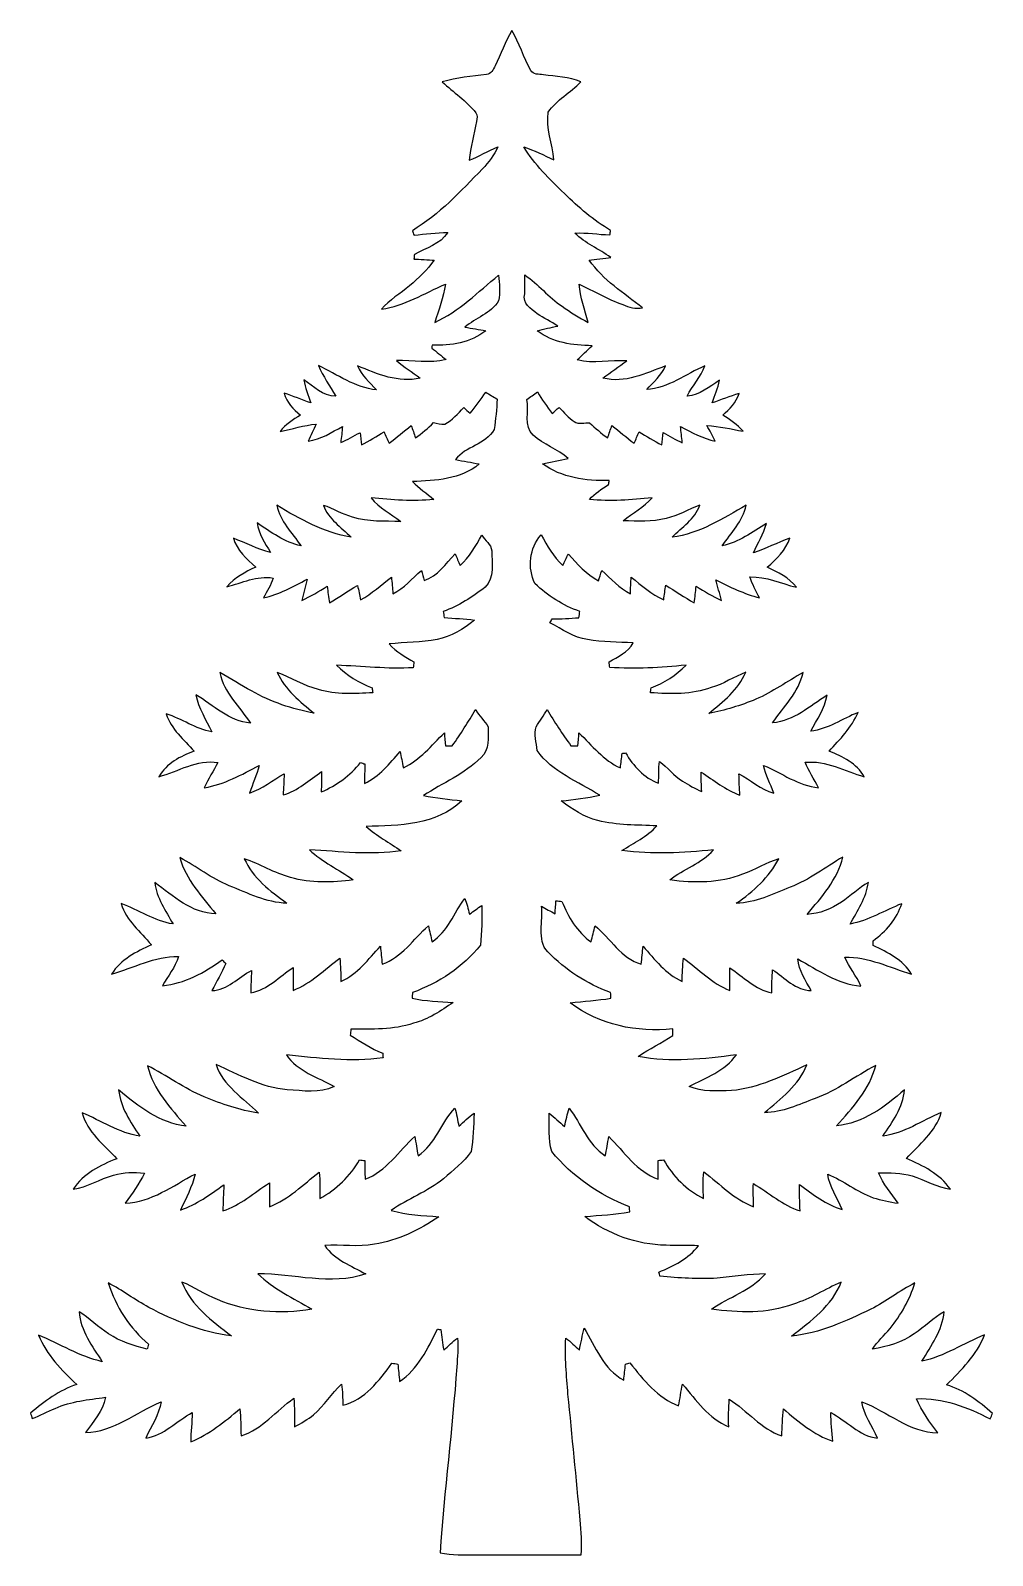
# Model space of a CAD drawing. Header units: centimetres. Extents: x -9.7 to 9.9, y -15.8 to 15.4.
import ezdxf

# ---------------------------------------------------------------- set-up
doc = ezdxf.new("R2010")
doc.units = ezdxf.units.CM
doc.header["$MEASUREMENT"] = 0
doc.layers.add('Layer 1', color=7, linetype='Continuous')

msp = doc.modelspace()

# ---------------------------------------------------------------- linework, layer by layer
at = {"layer": 'Layer 1', "color": 250}
msp.add_open_spline([(-0.23178, 14.69531), (-0.11642, 14.93591), (-0.01834, 15.18461), (0.1083, 15.41992), (0.1083, 15.41992), (0.26882, 15.16274), (0.35172, 14.86817), (0.49812, 14.60429), (0.49812, 14.60429), (0.54539, 14.50975), (0.66499, 14.53162), (0.75636, 14.51292), (0.75636, 14.51292), (1.01318, 14.48012), (1.28094, 14.47059), (1.52294, 14.36758), (1.52294, 14.36758), (1.31092, 14.15239), (1.02764, 14.00175), (0.85549, 13.75092), (0.85549, 13.75092), (0.81033, 13.4239), (0.93839, 13.10146), (0.9712, 12.7762), (0.9712, 12.7762), (0.76729, 12.86898), (0.5648, 12.9667), (0.35384, 13.04219), (0.35384, 13.04219), (0.57044, 12.67672), (0.88512, 12.3825), (1.18569, 12.08652), (1.18569, 12.08652), (1.47285, 11.80183), (1.7847, 11.53901), (2.13148, 11.32911), (2.13148, 11.32911), (2.12796, 11.30759), (2.12055, 11.2649), (2.11702, 11.24373), (2.11702, 11.24373), (1.87819, 11.2455), (1.64112, 11.28924), (1.40229, 11.27866), (1.40229, 11.27866), (1.6069, 11.06029), (1.89794, 10.95798), (2.13219, 10.77771), (2.13219, 10.77771), (2.02283, 10.76501), (1.80375, 10.73891), (1.69439, 10.72586), (1.69439, 10.72586), (1.97556, 10.3124), (2.40277, 10.05134), (2.78518, 9.74584), (2.78518, 9.74584), (2.64548, 9.72855), (2.50437, 9.75395), (2.37772, 9.81639), (2.37772, 9.81639), (2.06516, 9.91976), (1.78717, 10.09791), (1.48766, 10.2302), (1.48766, 10.2302), (1.5173, 9.96315), (1.59314, 9.70527), (1.67322, 9.44986), (1.67322, 9.44986), (1.48625, 9.54511), (1.31057, 9.66047), (1.13877, 9.77971), (1.13877, 9.77971), (0.86325, 9.96774), (0.65087, 10.23267), (0.37641, 10.42211), (0.37641, 10.42211), (0.37677, 10.3251), (0.37782, 10.13178), (0.37818, 10.03512), (0.37818, 10.03512), (0.31926, 9.83544), (0.50377, 9.72961), (0.62936, 9.62766), (0.62936, 9.62766), (0.76588, 9.53664), (0.91652, 9.46891), (1.05163, 9.37542), (1.05163, 9.37542), (0.90981, 9.34544), (0.76835, 9.31792), (0.62865, 9.27947), (0.62865, 9.27947), (0.94862, 9.03323), (1.35996, 8.98031), (1.75154, 8.97361), (1.75154, 8.97361), (1.651, 8.87554), (1.54834, 8.78064), (1.44815, 8.68257), (1.44815, 8.68257), (1.78364, 8.60072), (2.12513, 8.67692), (2.46451, 8.66634), (2.46451, 8.66634), (2.30329, 8.54498), (2.13748, 8.43104), (1.97414, 8.31321), (1.97414, 8.31321), (2.42358, 8.19326), (2.84339, 8.40599), (3.25261, 8.56121), (3.25261, 8.56121), (3.17253, 8.36542), (3.00919, 8.22713), (2.86808, 8.07614), (2.86808, 8.07614), (3.30623, 8.10401), (3.66783, 8.39505), (4.05906, 8.56262), (4.05906, 8.56262), (3.97616, 8.33473), (3.80506, 8.15587), (3.69641, 7.94173), (3.69641, 7.94173), (3.95393, 7.95902), (4.14902, 8.13541), (4.35645, 8.26594), (4.35645, 8.26594), (4.32611, 8.10648), (4.26261, 7.9569), (4.20829, 7.80521), (4.20829, 7.80521), (4.39138, 7.86694), (4.57094, 7.93962), (4.7558, 7.99641), (4.7558, 7.99641), (4.69159, 7.81685), (4.56706, 7.67221), (4.42136, 7.55297), (4.42136, 7.55297), (4.57588, 7.46478), (4.72228, 7.3593), (4.83905, 7.22348), (4.83905, 7.22348), (4.59387, 7.27146), (4.34869, 7.32578), (4.09893, 7.34307), (4.09893, 7.34307), (4.15607, 7.23618), (4.21816, 7.13211), (4.27037, 7.02239), (4.27037, 7.02239), (4.01602, 7.07461), (3.78601, 7.19667), (3.56235, 7.32331), (3.56235, 7.32331), (3.57011, 7.21219), (3.58599, 7.10177), (3.59622, 6.991), (3.59622, 6.991), (3.45934, 7.04568), (3.33551, 7.12611), (3.20675, 7.19667), (3.20675, 7.19667), (3.20005, 7.13422), (3.18629, 7.00934), (3.17959, 6.9469), (3.17959, 6.9469), (3.01837, 7.02663), (2.8635, 7.1187), (2.7118, 7.21501), (2.7118, 7.21501), (2.68041, 7.13564), (2.64654, 7.05697), (2.60914, 6.98006), (2.60914, 6.98006), (2.45569, 7.09718), (2.30893, 7.22207), (2.15724, 7.34095), (2.15724, 7.34095), (2.12725, 7.25805), (2.09832, 7.17444), (2.07081, 7.09013), (2.07081, 7.09013), (1.93675, 7.17938), (1.81963, 7.29086), (1.70215, 7.39951), (1.70215, 7.39951), (1.59844, 7.40339), (1.47849, 7.35789), (1.38748, 7.42068), (1.38748, 7.42068), (1.26894, 7.50041), (1.17757, 7.61259), (1.07597, 7.71102), (1.07597, 7.71102), (1.02976, 7.66974), (0.98425, 7.62811), (0.93804, 7.58719), (0.93804, 7.58719), (0.82797, 7.7283), (0.72672, 7.87576), (0.63288, 8.02781), (0.63288, 8.02781), (0.56092, 7.97701), (0.48895, 7.92621), (0.41593, 7.87717), (0.41593, 7.87717), (0.46849, 7.64187), (0.35066, 7.33002), (0.54681, 7.14446), (0.54681, 7.14446), (0.76059, 6.94902), (1.04563, 6.858), (1.2633, 6.66785), (1.2633, 6.66785), (1.08867, 6.6234), (0.90981, 6.60153), (0.73519, 6.55955), (0.73519, 6.55955), (1.12959, 6.27521), (1.62666, 6.20466), (2.10185, 6.21771), (2.10185, 6.21771), (2.09868, 6.19725), (2.09162, 6.15668), (2.08844, 6.13622), (2.08844, 6.13622), (1.9498, 6.0452), (1.8094, 5.95348), (1.69827, 5.8293), (1.69827, 5.8293), (2.12584, 5.78379), (2.55341, 5.82507), (2.97956, 5.8607), (2.97956, 5.8607), (2.80635, 5.67655), (2.58445, 5.55131), (2.38831, 5.39468), (2.38831, 5.39468), (2.68182, 5.38515), (2.98097, 5.36434), (3.26849, 5.4423), (3.26849, 5.4423), (3.51084, 5.49169), (3.71934, 5.63421), (3.95323, 5.70971), (3.95323, 5.70971), (3.84916, 5.42819), (3.5874, 5.26274), (3.38631, 5.05742), (3.38631, 5.05742), (3.94723, 5.13009), (4.42454, 5.43878), (4.90326, 5.71253), (4.90326, 5.71253), (4.83553, 5.38515), (4.59211, 5.14632), (4.41184, 4.87927), (4.41184, 4.87927), (4.74521, 4.9597), (5.03132, 5.15302), (5.31424, 5.33823), (5.31424, 5.33823), (5.25815, 5.12586), (5.13821, 4.93924), (5.04896, 4.74028), (5.04896, 4.74028), (5.30437, 4.82071), (5.54143, 4.94736), (5.79332, 5.03767), (5.79332, 5.03767), (5.71676, 4.79178), (5.52132, 4.61222), (5.334, 4.44641), (5.334, 4.44641), (5.55166, 4.34269), (5.77991, 4.23298), (5.92808, 4.03472), (5.92808, 4.03472), (5.61234, 4.11057), (5.31354, 4.25697), (4.97946, 4.24639), (4.97946, 4.24639), (5.02497, 4.09434), (5.1054, 3.95711), (5.17596, 3.816), (5.17596, 3.816), (4.86269, 3.90137), (4.56636, 4.03437), (4.28202, 4.18924), (4.28202, 4.18924), (4.31729, 4.04777), (4.36174, 3.90843), (4.39491, 3.76626), (4.39491, 3.76626), (4.21322, 3.84316), (4.04812, 3.95146), (3.88126, 4.05448), (3.88126, 4.05448), (3.86539, 3.94441), (3.85798, 3.82905), (3.8414, 3.71792), (3.8414, 3.71792), (3.63996, 3.82658), (3.45017, 3.95499), (3.2579, 4.07811), (3.2579, 4.07811), (3.24309, 3.97827), (3.22897, 3.87773), (3.21522, 3.77719), (3.21522, 3.77719), (2.96369, 3.88796), (2.76331, 4.07247), (2.55305, 4.24286), (2.55305, 4.24286), (2.54247, 4.12997), (2.53894, 4.01638), (2.53647, 3.90278), (2.53647, 3.90278), (2.30505, 4.01108), (2.13854, 4.21111), (1.95121, 4.37797), (1.95121, 4.37797), (1.92758, 4.30636), (1.90394, 4.23439), (1.88031, 4.16278), (1.88031, 4.16278), (1.64006, 4.30177), (1.44674, 4.50497), (1.26683, 4.71276), (1.26683, 4.71276), (1.22802, 4.6355), (1.19062, 4.55789), (1.15358, 4.48028), (1.15358, 4.48028), (0.95885, 4.65173), (0.84032, 4.88562), (0.70873, 5.10469), (0.70873, 5.10469), (0.47237, 4.84152), (0.42792, 4.42313), (0.58385, 4.11057), (0.58385, 4.11057), (0.8449, 3.85974), (1.15782, 3.65831), (1.50178, 3.54048), (1.50178, 3.54048), (1.49578, 3.49744), (1.48978, 3.45405), (1.48378, 3.41066), (1.48378, 3.41066), (1.3014, 3.3976), (1.11901, 3.38561), (0.93663, 3.3909), (0.93663, 3.3909), (0.9211, 3.36303), (0.90593, 3.33481), (0.89076, 3.30623), (0.89076, 3.30623), (1.14053, 3.17994), (1.37548, 3.00073), (1.66158, 2.96651), (1.66158, 2.96651), (1.9685, 2.90654), (2.28247, 2.91677), (2.59327, 2.89489), (2.59327, 2.89489), (2.48708, 2.70475), (2.28, 2.61303), (2.10044, 2.50754), (2.10044, 2.50754), (2.10432, 2.46909), (2.10855, 2.43064), (2.11314, 2.39183), (2.11314, 2.39183), (2.63419, 2.3622), (3.15489, 2.38654), (3.67312, 2.44193), (3.67312, 2.44193), (3.47451, 2.23061), (3.22368, 2.08104), (2.95628, 1.97414), (2.95628, 1.97414), (2.9531, 1.95016), (2.9464, 1.90183), (2.94322, 1.87784), (2.94322, 1.87784), (3.35774, 1.84644), (3.78919, 1.83444), (4.1843, 1.98508), (4.1843, 1.98508), (4.43653, 2.05176), (4.65173, 2.20521), (4.89479, 2.29447), (4.89479, 2.29447), (4.73639, 1.93816), (4.43406, 1.69369), (4.13879, 1.45591), (4.13879, 1.45591), (4.46828, 1.5173), (4.79037, 1.61431), (5.09976, 1.74378), (5.09976, 1.74378), (5.44019, 1.89195), (5.74181, 2.11102), (6.06637, 2.28812), (6.06637, 2.28812), (5.97429, 1.8856), (5.66526, 1.59209), (5.44336, 1.25977), (5.44336, 1.25977), (5.87516, 1.29928), (6.2043, 1.60338), (6.55496, 1.82421), (6.55496, 1.82421), (6.51016, 1.55328), (6.35141, 1.32574), (6.22194, 1.08973), (6.22194, 1.08973), (6.57437, 1.13383), (6.86752, 1.34514), (7.18996, 1.47391), (7.18996, 1.47391), (7.0552, 1.16664), (6.82131, 0.92428), (6.59694, 0.68192), (6.59694, 0.68192), (6.87458, 0.57362), (7.16562, 0.42933), (7.3152, 0.15804), (7.3152, 0.15804), (6.91762, 0.27975), (6.53415, 0.49989), (6.10447, 0.45473), (6.10447, 0.45473), (6.18561, 0.27552), (6.28791, 0.1083), (6.38069, -0.06526), (6.38069, -0.06526), (5.96688, -0.02328), (5.63139, 0.23424), (5.25886, 0.38911), (5.25886, 0.38911), (5.29907, 0.19121), (5.39715, 0.0127), (5.46417, -0.17639), (5.46417, -0.17639), (5.19712, -0.1016), (4.99357, 0.09278), (4.75439, 0.22119), (4.75439, 0.22119), (4.7565, 0.0762), (4.76603, -0.0702), (4.77273, -0.21555), (4.77273, -0.21555), (4.47957, -0.11007), (4.23862, 0.08925), (3.97933, 0.254), (3.97933, 0.254), (3.98004, 0.12171), (3.98745, -0.01305), (3.99239, -0.1457), (3.99239, -0.1457), (3.85551, -0.08326), (3.72392, -0.00811), (3.59692, 0.06985), (3.59692, 0.06985), (3.42053, 0.18027), (3.29988, 0.35666), (3.12667, 0.47061), (3.12667, 0.47061), (3.11362, 0.32314), (3.11467, 0.17498), (3.11079, 0.02681), (3.11079, 0.02681), (2.81164, 0.13194), (2.5968, 0.38418), (2.43522, 0.64664), (2.43522, 0.64664), (2.41829, 0.64453), (2.38407, 0.63994), (2.36679, 0.63747), (2.36679, 0.63747), (2.35479, 0.5394), (2.3428, 0.44062), (2.33116, 0.34184), (2.33116, 0.34184), (1.98614, 0.49283), (1.74519, 0.79904), (1.48308, 1.05763), (1.48308, 1.05763), (1.47743, 0.99166), (1.46614, 0.85937), (1.4605, 0.7934), (1.4605, 0.7934), (1.41358, 0.7934), (1.36701, 0.7934), (1.32045, 0.79304), (1.32045, 0.79304), (1.14406, 1.03152), (0.98107, 1.27882), (0.83291, 1.53529), (0.83291, 1.53529), (0.77188, 1.40935), (0.67945, 1.30281), (0.60889, 1.18322), (0.60889, 1.18322), (0.56162, 1.02517), (0.61666, 0.85478), (0.62689, 0.69497), (0.62689, 0.69497), (0.94086, 0.254), (1.46509, 0.05891), (1.90853, -0.21802), (1.90853, -0.21802), (1.64994, -0.27975), (1.38501, -0.30409), (1.12219, -0.33655), (1.12219, -0.33655), (1.3462, -0.50835), (1.58997, -0.66816), (1.86796, -0.73589), (1.86796, -0.73589), (2.26201, -0.83855), (2.67159, -0.82338), (3.07516, -0.84631), (3.07516, -0.84631), (2.87655, -1.0668), (2.60562, -1.19027), (2.36185, -1.35008), (2.36185, -1.35008), (2.98415, -1.43228), (3.6135, -1.39876), (4.2358, -1.33632), (4.2358, -1.33632), (3.99027, -1.61537), (3.62056, -1.71803), (3.34222, -1.95192), (3.34222, -1.95192), (3.83716, -2.01507), (4.35998, -2.02741), (4.82847, -1.83197), (4.82847, -1.83197), (5.08353, -1.7459), (5.31283, -1.59844), (5.5693, -1.51765), (5.5693, -1.51765), (5.37245, -1.89936), (5.0486, -2.18899), (4.699, -2.42711), (4.699, -2.42711), (5.08952, -2.42394), (5.44654, -2.23767), (5.80214, -2.09762), (5.80214, -2.09762), (6.19196, -1.95051), (6.5218, -1.69228), (6.87776, -1.48308), (6.87776, -1.48308), (6.76769, -1.94698), (6.44419, -2.30329), (6.14539, -2.65501), (6.14539, -2.65501), (6.40009, -2.64689), (6.63998, -2.54212), (6.8513, -2.40559), (6.8513, -2.40559), (7.04109, -2.2793), (7.20196, -2.11279), (7.40128, -2.00131), (7.40128, -2.00131), (7.35542, -2.31387), (7.17973, -2.58374), (7.02627, -2.85256), (7.02627, -2.85256), (7.40198, -2.78271), (7.73042, -2.57316), (8.08284, -2.43699), (8.08284, -2.43699), (7.9816, -2.74708), (7.76182, -3.01025), (7.49476, -3.19334), (7.49476, -3.19334), (7.49582, -3.21874), (7.49829, -3.26884), (7.49935, -3.29424), (7.49935, -3.29424), (7.79639, -3.43359), (8.10648, -3.58563), (8.28216, -3.87773), (8.28216, -3.87773), (7.83202, -3.73909), (7.39846, -3.52143), (6.9155, -3.52848), (6.9155, -3.52848), (7.00617, -3.73592), (7.15574, -3.9116), (7.24464, -4.1208), (7.24464, -4.1208), (6.7631, -4.08693), (6.36799, -3.78919), (5.95842, -3.56729), (5.95842, -3.56729), (5.97958, -3.80647), (6.11576, -4.00932), (6.23358, -4.21111), (6.23358, -4.21111), (5.91361, -4.21534), (5.6896, -3.94935), (5.44019, -3.78636), (5.44019, -3.78636), (5.42996, -3.9437), (5.42643, -4.10245), (5.42643, -4.26085), (5.42643, -4.26085), (5.08917, -4.18994), (4.84223, -3.93136), (4.566, -3.74721), (4.566, -3.74721), (4.56389, -3.90102), (4.57024, -4.05553), (4.57024, -4.21005), (4.57024, -4.21005), (4.20123, -4.07141), (3.93277, -3.77331), (3.61809, -3.55036), (3.61809, -3.55036), (3.60574, -3.7084), (3.5941, -3.86644), (3.59057, -4.02519), (3.59057, -4.02519), (3.25437, -3.87597), (3.03107, -3.57646), (2.79612, -3.30764), (2.79612, -3.30764), (2.78059, -3.42618), (2.77178, -3.55177), (2.75802, -3.67206), (2.75802, -3.67206), (2.33856, -3.55706), (2.13113, -3.14572), (1.81187, -2.8889), (1.81187, -2.8889), (1.78364, -2.99614), (1.76177, -3.11115), (1.73214, -3.21945), (1.73214, -3.21945), (1.44568, -3.01872), (1.26506, -2.70616), (1.13418, -2.38866), (1.13418, -2.38866), (1.09326, -2.38478), (1.05198, -2.38125), (1.01141, -2.37808), (1.01141, -2.37808), (1.00753, -2.44475), (0.99977, -2.5781), (0.99589, -2.64478), (0.99589, -2.64478), (0.9017, -2.59433), (0.81068, -2.53859), (0.71861, -2.48461), (0.71861, -2.48461), (0.76412, -2.78694), (0.61101, -3.17324), (0.84631, -3.4223), (0.84631, -3.4223), (1.20403, -3.79377), (1.64853, -4.07494), (2.13113, -4.25521), (2.13113, -4.25521), (2.13289, -4.28413), (2.13607, -4.34269), (2.13748, -4.37162), (2.13748, -4.37162), (1.8609, -4.4136), (1.5815, -4.42912), (1.30493, -4.46652), (1.30493, -4.46652), (1.89971, -4.92196), (2.67053, -5.06942), (3.40572, -4.99886), (3.40572, -4.99886), (3.40395, -5.04225), (3.40254, -5.08564), (3.40148, -5.12904), (3.40148, -5.12904), (3.17747, -5.29131), (2.92029, -5.39962), (2.69734, -5.56189), (2.69734, -5.56189), (3.36232, -5.68784), (4.04001, -5.61763), (4.70394, -5.52662), (4.70394, -5.52662), (4.47393, -5.85082), (4.07529, -5.99969), (3.7338, -6.17432), (3.7338, -6.17432), (4.00544, -6.29356), (4.31341, -6.26639), (4.60304, -6.25828), (4.60304, -6.25828), (5.15373, -6.21136), (5.64938, -5.95877), (6.14292, -5.73229), (6.14292, -5.73229), (5.97359, -6.15103), (5.61058, -6.42832), (5.27579, -6.70877), (5.27579, -6.70877), (5.64127, -6.70736), (5.97464, -6.54262), (6.31155, -6.42091), (6.31155, -6.42091), (6.75499, -6.25616), (7.13422, -5.96512), (7.54909, -5.74569), (7.54909, -5.74569), (7.43091, -6.2357), (7.07461, -6.61529), (6.74899, -6.98112), (6.74899, -6.98112), (7.2898, -6.92644), (7.74347, -6.59201), (8.13752, -6.24276), (8.13752, -6.24276), (8.1093, -6.60224), (7.89129, -6.90033), (7.69585, -7.18855), (7.69585, -7.18855), (8.13153, -7.13705), (8.49066, -6.87105), (8.88718, -6.70877), (8.88718, -6.70877), (8.7817, -7.1053), (8.43915, -7.35859), (8.17598, -7.65069), (8.17598, -7.65069), (8.51676, -7.78792), (8.8586, -7.96784), (9.07627, -8.27405), (9.07627, -8.27405), (8.79651, -8.24371), (8.56015, -8.08214), (8.29557, -8.00382), (8.29557, -8.00382), (8.07191, -7.94173), (7.83802, -7.93327), (7.60765, -7.94032), (7.60765, -7.94032), (7.69902, -8.17316), (7.87506, -8.35554), (8.00841, -8.56368), (8.00841, -8.56368), (7.8359, -8.53123), (7.66304, -8.50336), (7.49653, -8.44973), (7.49653, -8.44973), (7.16562, -8.33155), (6.89187, -8.09907), (6.56802, -7.96678), (6.56802, -7.96678), (6.60682, -8.22925), (6.76063, -8.44867), (6.86364, -8.68786), (6.86364, -8.68786), (6.53203, -8.59719), (6.26392, -8.37318), (5.98981, -8.17774), (5.98981, -8.17774), (5.99158, -8.35695), (5.99687, -8.53863), (6.00393, -8.7189), (6.00393, -8.7189), (5.64339, -8.60989), (5.37034, -8.34284), (5.0486, -8.16222), (5.0486, -8.16222), (5.04543, -8.3185), (5.0479, -8.47584), (5.05284, -8.63283), (5.05284, -8.63283), (4.65526, -8.4896), (4.37162, -8.16716), (4.03895, -7.92339), (4.03895, -7.92339), (4.01214, -8.10401), (4.0259, -8.28604), (4.02908, -8.46808), (4.02908, -8.46808), (3.68723, -8.28992), (3.40078, -8.01335), (3.21416, -7.67574), (3.21416, -7.67574), (3.17676, -7.67962), (3.13937, -7.68385), (3.10233, -7.68844), (3.10233, -7.68844), (3.10303, -7.81614), (3.10691, -7.94385), (3.1055, -8.07226), (3.1055, -8.07226), (2.66665, -7.92021), (2.41088, -7.50923), (2.09268, -7.19878), (2.09268, -7.19878), (2.07081, -7.32931), (2.04929, -7.46266), (2.01965, -7.59213), (2.01965, -7.59213), (1.66441, -7.35965), (1.52929, -6.9409), (1.28094, -6.61705), (1.28094, -6.61705), (1.24707, -6.74123), (1.21955, -6.86752), (1.18957, -6.99311), (1.18957, -6.99311), (1.08126, -6.90598), (0.98743, -6.80332), (0.87665, -6.72006), (0.87665, -6.72006), (0.88089, -6.97971), (0.84878, -7.25593), (0.92781, -7.50641), (0.92781, -7.50641), (1.34197, -8.01582), (1.90535, -8.39717), (2.51495, -8.63671), (2.51495, -8.63671), (2.51742, -8.66246), (2.52166, -8.71432), (2.52412, -8.74042), (2.52412, -8.74042), (2.22038, -8.79546), (1.91029, -8.80428), (1.60408, -8.83532), (1.60408, -8.83532), (2.07821, -9.19727), (2.66629, -9.41246), (3.2639, -9.42269), (3.2639, -9.42269), (3.48403, -9.43328), (3.70628, -9.41529), (3.92677, -9.43257), (3.92677, -9.43257), (3.72039, -9.69151), (3.42053, -9.85167), (3.1175, -9.97091), (3.1175, -9.97091), (3.12314, -9.99243), (3.13443, -10.03582), (3.14007, -10.05734), (3.14007, -10.05734), (3.52884, -10.0905), (3.91971, -10.11767), (4.31024, -10.09474), (4.31024, -10.09474), (4.63832, -10.06369), (4.96535, -10.0143), (5.29519, -10.00548), (5.29519, -10.00548), (4.99816, -10.35262), (4.55119, -10.47468), (4.18994, -10.73044), (4.18994, -10.73044), (4.74662, -10.80206), (5.33224, -10.82922), (5.86634, -10.62426), (5.86634, -10.62426), (6.21418, -10.5216), (6.51545, -10.31593), (6.84601, -10.17411), (6.84601, -10.17411), (6.65621, -10.65989), (6.22794, -10.9728), (5.8293, -11.27795), (5.8293, -11.27795), (6.40715, -11.2268), (6.93561, -10.97174), (7.45349, -10.72903), (7.45349, -10.72903), (7.76358, -10.56993), (8.03981, -10.35262), (8.34954, -10.19281), (8.34954, -10.19281), (8.24689, -10.53359), (8.06626, -10.84792), (7.8426, -11.12344), (7.8426, -11.12344), (7.72866, -11.26843), (7.58261, -11.38661), (7.48559, -11.54501), (7.48559, -11.54501), (7.78722, -11.50161), (8.08708, -11.40672), (8.33896, -11.23033), (8.33896, -11.23033), (8.55274, -11.09486), (8.72631, -10.90401), (8.94997, -10.78301), (8.94997, -10.78301), (8.91046, -11.16048), (8.68468, -11.47727), (8.49418, -11.79301), (8.49418, -11.79301), (8.95279, -11.69494), (9.34473, -11.42647), (9.77477, -11.25502), (9.77477, -11.25502), (9.61531, -11.66389), (9.30169, -11.97645), (8.99477, -12.27737), (8.99477, -12.27737), (9.35743, -12.37827), (9.65729, -12.6171), (9.93704, -12.86051), (9.93704, -12.86051), (9.92187, -12.89756), (9.90671, -12.9346), (9.89154, -12.97234), (9.89154, -12.97234), (9.42693, -12.73351), (8.91646, -12.53596), (8.38517, -12.55959), (8.38517, -12.55959), (8.48854, -12.81677), (8.65717, -13.03831), (8.81909, -13.26092), (8.81909, -13.26092), (8.23207, -13.24363), (7.78969, -12.82559), (7.26899, -12.62274), (7.26899, -12.62274), (7.30779, -12.89614), (7.47818, -13.1191), (7.58472, -13.36746), (7.58472, -13.36746), (7.20619, -13.32054), (6.95572, -13.00939), (6.63293, -12.84429), (6.63293, -12.84429), (6.63328, -13.04008), (6.65939, -13.23481), (6.67138, -13.43025), (6.67138, -13.43025), (6.28438, -13.30078), (5.97253, -13.02561), (5.66385, -12.7695), (5.66385, -12.7695), (5.64656, -12.95224), (5.63492, -13.13568), (5.63139, -13.31948), (5.63139, -13.31948), (5.20065, -13.18084), (4.92689, -12.80266), (4.55577, -12.56841), (4.55577, -12.56841), (4.54272, -12.75574), (4.53919, -12.94483), (4.54554, -13.13286), (4.54554, -13.13286), (4.12856, -12.96882), (3.88373, -12.58782), (3.6008, -12.26538), (3.6008, -12.26538), (3.57082, -12.41107), (3.54612, -12.55677), (3.52143, -12.70494), (3.52143, -12.70494), (3.09351, -12.54513), (2.79717, -12.17507), (2.52659, -11.82546), (2.52659, -11.82546), (2.50402, -11.83252), (2.45851, -11.84663), (2.43558, -11.85404), (2.43558, -11.85404), (2.42217, -11.96128), (2.41265, -12.07417), (2.39959, -12.18353), (2.39959, -12.18353), (1.98296, -11.95811), (1.82069, -11.49421), (1.58679, -11.11462), (1.58679, -11.11462), (1.55504, -11.2649), (1.52647, -11.41659), (1.49154, -11.56688), (1.49154, -11.56688), (1.40088, -11.48362), (1.31269, -11.39719), (1.21673, -11.32029), (1.21673, -11.32029), (1.18498, -11.70305), (1.23472, -12.08722), (1.25871, -12.46928), (1.25871, -12.46928), (1.34832, -13.32547), (1.42346, -14.18308), (1.5113, -15.03962), (1.5113, -15.03962), (1.52753, -15.27598), (1.54446, -15.51517), (1.53106, -15.75294), (1.53106, -15.75294), (0.81492, -15.75047), (0.09878, -15.75082), (-0.61736, -15.75541), (-0.61736, -15.75541), (-0.86289, -15.74835), (-1.11301, -15.76634), (-1.35361, -15.70884), (-1.35361, -15.70884), (-1.26753, -14.43849), (-1.10561, -13.17449), (-1.01247, -11.90484), (-1.01247, -11.90484), (-1.00259, -11.70905), (-0.98002, -11.51431), (-1.00083, -11.31923), (-1.00083, -11.31923), (-1.09926, -11.39578), (-1.18886, -11.48292), (-1.28094, -11.56688), (-1.28094, -11.56688), (-1.30281, -11.42647), (-1.32045, -11.28642), (-1.34056, -11.14637), (-1.34056, -11.14637), (-1.35819, -11.1439), (-1.39347, -11.13861), (-1.41111, -11.13614), (-1.41111, -11.13614), (-1.60302, -11.53442), (-1.80904, -11.94999), (-2.18228, -12.21034), (-2.18228, -12.21034), (-2.19639, -12.08687), (-2.20521, -11.97187), (-2.21897, -11.85086), (-2.21897, -11.85086), (-2.25919, -11.84451), (-2.29941, -11.83887), (-2.33927, -11.83358), (-2.33927, -11.83358), (-2.59715, -12.186), (-2.89419, -12.58394), (-3.34081, -12.69471), (-3.34081, -12.69471), (-3.34821, -12.55007), (-3.34927, -12.40578), (-3.36762, -12.26256), (-3.36762, -12.26256), (-3.57505, -12.45482), (-3.72674, -12.70035), (-3.94018, -12.88697), (-3.94018, -12.88697), (-4.06329, -12.98116), (-4.19559, -13.06477), (-4.33458, -13.13392), (-4.33458, -13.13392), (-4.33599, -12.93954), (-4.32682, -12.74551), (-4.34658, -12.55183), (-4.34658, -12.55183), (-4.70606, -12.8083), (-4.98828, -13.18084), (-5.42325, -13.32018), (-5.42325, -13.32018), (-5.43066, -13.13603), (-5.4289, -12.95259), (-5.44759, -12.7695), (-5.44759, -12.7695), (-5.75945, -13.02597), (-6.07236, -13.2909), (-6.45301, -13.44083), (-6.45301, -13.44083), (-6.45054, -13.24151), (-6.42655, -13.0429), (-6.42126, -12.84393), (-6.42126, -12.84393), (-6.74158, -13.01327), (-6.9977, -13.31172), (-7.37306, -13.3664), (-7.37306, -13.3664), (-7.26405, -13.11981), (-7.09824, -12.89403), (-7.05803, -12.62133), (-7.05803, -12.62133), (-7.5692, -12.83652), (-8.02252, -13.2401), (-8.60319, -13.2521), (-8.60319, -13.2521), (-8.44409, -13.02879), (-8.24159, -12.81254), (-8.19644, -12.53172), (-8.19644, -12.53172), (-8.54251, -12.57794), (-8.90058, -12.61216), (-9.22267, -12.75786), (-9.22267, -12.75786), (-9.38036, -12.82347), (-9.53347, -12.90038), (-9.69081, -12.96776), (-9.69081, -12.96776), (-9.69998, -12.93954), (-9.71868, -12.8838), (-9.72785, -12.85557), (-9.72785, -12.85557), (-9.44421, -12.61428), (-9.13977, -12.38709), (-8.78276, -12.26891), (-8.78276, -12.26891), (-9.09638, -11.97822), (-9.40153, -11.66248), (-9.56169, -11.25784), (-9.56169, -11.25784), (-9.12918, -11.44341), (-8.72278, -11.69529), (-8.26029, -11.80394), (-8.26029, -11.80394), (-8.46596, -11.48786), (-8.70585, -11.17106), (-8.73654, -10.78054), (-8.73654, -10.78054), (-8.52099, -10.91283), (-8.34496, -11.09945), (-8.13047, -11.23421), (-8.13047, -11.23421), (-7.89446, -11.39507), (-7.61577, -11.47339), (-7.34342, -11.54994), (-7.34342, -11.54994), (-7.33601, -11.52419), (-7.3212, -11.47304), (-7.31379, -11.44729), (-7.31379, -11.44729), (-7.70184, -11.12132), (-7.98548, -10.6747), (-8.13753, -10.19281), (-8.13753, -10.19281), (-7.85072, -10.34097), (-7.59284, -10.53853), (-7.30885, -10.69305), (-7.30885, -10.69305), (-6.77792, -10.9661), (-6.21877, -11.20563), (-5.62046, -11.27619), (-5.62046, -11.27619), (-6.01416, -10.97104), (-6.45089, -10.65883), (-6.63293, -10.17341), (-6.63293, -10.17341), (-6.3814, -10.27148), (-6.15985, -10.4327), (-5.90691, -10.52901), (-5.90691, -10.52901), (-5.30507, -10.79253), (-4.62104, -10.83592), (-3.97792, -10.73115), (-3.97792, -10.73115), (-4.34975, -10.4962), (-4.76568, -10.32298), (-5.07965, -10.00513), (-5.07965, -10.00513), (-4.34869, -10.00548), (-3.59057, -10.25102), (-2.8762, -10.00866), (-2.8762, -10.00866), (-3.16936, -9.83862), (-3.51331, -9.72044), (-3.71404, -9.4294), (-3.71404, -9.4294), (-3.37608, -9.40117), (-3.03424, -9.46609), (-2.69875, -9.40012), (-2.69875, -9.40012), (-2.21933, -9.33027), (-1.77765, -9.10872), (-1.38077, -8.83814), (-1.38077, -8.83814), (-1.70709, -8.80957), (-2.038, -8.80604), (-2.35409, -8.70973), (-2.35409, -8.70973), (-2.01648, -8.46702), (-1.60796, -8.33261), (-1.28834, -8.06027), (-1.28834, -8.06027), (-1.09079, -7.88599), (-0.8696, -7.72513), (-0.71896, -7.50676), (-0.71896, -7.50676), (-0.67522, -7.24817), (-0.66816, -6.98429), (-0.66111, -6.72253), (-0.66111, -6.72253), (-0.77576, -6.79768), (-0.8703, -6.89786), (-0.9712, -6.98959), (-0.9712, -6.98959), (-0.99589, -6.86223), (-1.01812, -6.73982), (-1.05093, -6.61564), (-1.05093, -6.61564), (-1.33914, -6.91162), (-1.44568, -7.35789), (-1.80516, -7.59072), (-1.80516, -7.59072), (-1.82915, -7.45949), (-1.84926, -7.32825), (-1.87113, -7.19737), (-1.87113, -7.19737), (-2.20274, -7.49371), (-2.45004, -7.91492), (-2.88819, -8.06838), (-2.88819, -8.06838), (-2.89278, -7.94032), (-2.89419, -7.81579), (-2.89419, -7.68879), (-2.89419, -7.68879), (-2.92982, -7.68421), (-2.96545, -7.68033), (-3.00108, -7.6768), (-3.00108, -7.6768), (-3.19476, -8.01017), (-3.47627, -8.2804), (-3.81318, -8.46808), (-3.81318, -8.46808), (-3.81388, -8.2871), (-3.80471, -8.10577), (-3.82834, -7.92586), (-3.82834, -7.92586), (-4.15255, -8.17986), (-4.44747, -8.48501), (-4.84046, -8.63388), (-4.84046, -8.63388), (-4.83976, -8.47125), (-4.83799, -8.30897), (-4.84329, -8.1467), (-4.84329, -8.1467), (-5.15938, -8.34178), (-5.43666, -8.60778), (-5.79755, -8.72067), (-5.79755, -8.72067), (-5.7912, -8.54251), (-5.78168, -8.3633), (-5.77568, -8.18621), (-5.77568, -8.18621), (-6.05508, -8.38235), (-6.33377, -8.5912), (-6.6615, -8.70091), (-6.6615, -8.70091), (-6.54826, -8.46138), (-6.42444, -8.22607), (-6.3627, -7.96643), (-6.3627, -7.96643), (-6.81743, -8.20385), (-7.25629, -8.54075), (-7.79074, -8.56227), (-7.79074, -8.56227), (-7.64858, -8.36436), (-7.50358, -8.16751), (-7.40022, -7.94561), (-7.40022, -7.94561), (-7.61012, -7.92833), (-7.82567, -7.92727), (-8.02958, -7.98513), (-8.02958, -7.98513), (-8.3118, -8.06626), (-8.56333, -8.2356), (-8.85825, -8.27581), (-8.85825, -8.27581), (-8.64694, -7.96361), (-8.30545, -7.78228), (-7.96219, -7.6514), (-7.96219, -7.6514), (-8.22889, -7.36212), (-8.57038, -7.11094), (-8.67516, -6.71124), (-8.67516, -6.71124), (-8.28287, -6.87634), (-7.92092, -7.12823), (-7.49159, -7.19102), (-7.49159, -7.19102), (-7.69056, -6.90421), (-7.8867, -6.60188), (-7.92586, -6.24522), (-7.92586, -6.24522), (-7.52651, -6.58742), (-7.08201, -6.92503), (-6.54262, -6.98888), (-6.54262, -6.98888), (-6.86999, -6.6234), (-7.21325, -6.24029), (-7.33778, -5.75169), (-7.33778, -5.75169), (-6.94337, -5.9496), (-6.58566, -6.21489), (-6.17784, -6.38739), (-6.17784, -6.38739), (-5.82119, -6.53697), (-5.45042, -6.65974), (-5.0673, -6.72006), (-5.0673, -6.72006), (-5.37528, -6.40503), (-5.79296, -6.16761), (-5.93478, -5.72311), (-5.93478, -5.72311), (-5.46453, -5.93654), (-5.00415, -6.19654), (-4.47816, -6.24381), (-4.47816, -6.24381), (-4.16207, -6.2611), (-3.81741, -6.3179), (-3.52002, -6.17749), (-3.52002, -6.17749), (-3.85551, -5.98346), (-4.27038, -5.86493), (-4.49756, -5.52768), (-4.49756, -5.52768), (-3.84246, -5.6007), (-3.18029, -5.67619), (-2.52166, -5.59188), (-2.52166, -5.59188), (-2.52307, -5.56719), (-2.52518, -5.51744), (-2.52624, -5.4924), (-2.52624, -5.4924), (-2.76507, -5.40244), (-2.97498, -5.25568), (-3.19299, -5.12692), (-3.19299, -5.12692), (-3.18841, -5.08564), (-3.18347, -5.04507), (-3.17853, -5.00451), (-3.17853, -5.00451), (-2.74955, -5.00027), (-2.30893, -5.02073), (-1.89689, -4.88103), (-1.89689, -4.88103), (-1.59632, -4.80801), (-1.33985, -4.6288), (-1.08832, -4.45699), (-1.08832, -4.45699), (-1.36843, -4.43195), (-1.65171, -4.43583), (-1.92617, -4.37056), (-1.92617, -4.37056), (-1.9244, -4.34164), (-1.92123, -4.28378), (-1.91946, -4.25485), (-1.91946, -4.25485), (-1.38536, -4.05518), (-0.88371, -3.73521), (-0.53093, -3.28295), (-0.53093, -3.28295), (-0.50306, -3.01343), (-0.49706, -2.74285), (-0.50518, -2.47262), (-0.50518, -2.47262), (-0.58843, -2.53118), (-0.67098, -2.59045), (-0.75318, -2.65077), (-0.75318, -2.65077), (-0.78423, -2.54176), (-0.80363, -2.4324), (-0.85055, -2.3301), (-0.85055, -2.3301), (-1.0735, -2.62502), (-1.19909, -3.00567), (-1.51836, -3.21874), (-1.51836, -3.21874), (-1.54481, -3.10938), (-1.57057, -2.99791), (-1.59491, -2.8896), (-1.59491, -2.8896), (-1.89971, -3.15983), (-2.13748, -3.53554), (-2.54035, -3.67418), (-2.54035, -3.67418), (-2.55305, -3.5493), (-2.56223, -3.43006), (-2.57634, -3.30694), (-2.57634, -3.30694), (-2.82046, -3.57152), (-3.042, -3.87668), (-3.38138, -4.02661), (-3.38138, -4.02661), (-3.38596, -3.86786), (-3.39161, -3.70981), (-3.40184, -3.55177), (-3.40184, -3.55177), (-3.71687, -3.77578), (-3.99098, -4.06788), (-4.35822, -4.2097), (-4.35822, -4.2097), (-4.35822, -4.05342), (-4.35328, -3.89643), (-4.3561, -3.7405), (-4.3561, -3.7405), (-4.63973, -3.92113), (-4.87962, -4.19911), (-5.22499, -4.26191), (-5.22499, -4.26191), (-5.22393, -4.10916), (-5.21511, -3.9564), (-5.21088, -3.804), (-5.21088, -3.804), (-5.4797, -3.94053), (-5.70018, -4.20934), (-6.0198, -4.21252), (-6.0198, -4.21252), (-5.92384, -4.02872), (-5.82189, -3.84881), (-5.73476, -3.66078), (-5.73476, -3.66078), (-5.76016, -3.63502), (-5.78556, -3.60998), (-5.8106, -3.58493), (-5.8106, -3.58493), (-6.17044, -3.84669), (-6.57966, -4.06964), (-7.0291, -4.11515), (-7.0291, -4.11515), (-6.92326, -3.91513), (-6.76804, -3.7405), (-6.7056, -3.51896), (-6.7056, -3.51896), (-7.18996, -3.50979), (-7.61753, -3.74826), (-8.07085, -3.87562), (-8.07085, -3.87562), (-7.88211, -3.58387), (-7.56426, -3.41771), (-7.25664, -3.27731), (-7.25664, -3.27731), (-7.47959, -3.01202), (-7.77311, -2.78306), (-7.87188, -2.43628), (-7.87188, -2.43628), (-7.51417, -2.56046), (-7.19631, -2.79435), (-6.81496, -2.8515), (-6.81496, -2.8515), (-6.96313, -2.58127), (-7.15222, -2.3181), (-7.18785, -2.00378), (-7.18785, -2.00378), (-6.80685, -2.2793), (-6.43925, -2.63349), (-5.93619, -2.64442), (-5.93619, -2.64442), (-6.22688, -2.29376), (-6.55038, -1.94557), (-6.67314, -1.49507), (-6.67314, -1.49507), (-6.33236, -1.67816), (-6.02474, -1.92088), (-5.66491, -2.06904), (-5.66491, -2.06904), (-5.28779, -2.22321), (-4.90291, -2.41476), (-4.48733, -2.42746), (-4.48733, -2.42746), (-4.82882, -2.18193), (-5.18195, -1.91029), (-5.35728, -1.51624), (-5.35728, -1.51624), (-5.0359, -1.62877), (-4.74204, -1.81328), (-4.41008, -1.899), (-4.41008, -1.899), (-3.99697, -2.02706), (-3.55529, -2.00272), (-3.13126, -1.95121), (-3.13126, -1.95121), (-3.4223, -1.73496), (-3.76202, -1.58644), (-4.02802, -1.33632), (-4.02802, -1.33632), (-3.40289, -1.36737), (-2.77178, -1.45168), (-2.14877, -1.35608), (-2.14877, -1.35608), (-2.39113, -1.19309), (-2.6483, -1.04916), (-2.86879, -0.85549), (-2.86879, -0.85549), (-2.19745, -0.84243), (-1.42946, -0.82938), (-0.91052, -0.33302), (-0.91052, -0.33302), (-1.17369, -0.30304), (-1.43686, -0.27834), (-1.69651, -0.22648), (-1.69651, -0.22648), (-1.30316, 0.03175), (-0.85302, 0.21414), (-0.51753, 0.55351), (-0.51753, 0.55351), (-0.34149, 0.70344), (-0.37641, 0.97437), (-0.37112, 1.17863), (-0.37112, 1.17863), (-0.44344, 1.30563), (-0.56409, 1.40018), (-0.62759, 1.53494), (-0.62759, 1.53494), (-0.77893, 1.28164), (-0.93521, 1.03152), (-1.10737, 0.79234), (-1.10737, 0.79234), (-1.15429, 0.79269), (-1.20086, 0.7934), (-1.24742, 0.7934), (-1.24742, 0.7934), (-1.25236, 0.85937), (-1.26153, 0.99166), (-1.26647, 1.05763), (-1.26647, 1.05763), (-1.53035, 0.80186), (-1.7653, 0.50059), (-2.10644, 0.34255), (-2.10644, 0.34255), (-2.13148, 0.45791), (-2.14771, 0.56409), (-2.17452, 0.67592), (-2.17452, 0.67592), (-2.38478, 0.42545), (-2.59644, 0.16686), (-2.89842, 0.02117), (-2.89842, 0.02117), (-2.90019, 0.15593), (-2.89666, 0.28716), (-2.89278, 0.42051), (-2.89278, 0.42051), (-2.91465, 0.42721), (-2.95839, 0.44097), (-2.98027, 0.44768), (-2.98027, 0.44768), (-3.1944, 0.18662), (-3.4731, -0.02046), (-3.78389, -0.15205), (-3.78389, -0.15205), (-3.78213, -0.01341), (-3.7786, 0.12524), (-3.77649, 0.26317), (-3.77649, 0.26317), (-4.02908, 0.08961), (-4.26403, -0.12488), (-4.56424, -0.21308), (-4.56424, -0.21308), (-4.55718, -0.0695), (-4.54801, 0.07444), (-4.5406, 0.21766), (-4.5406, 0.21766), (-4.77908, 0.09031), (-4.98863, -0.08643), (-5.24792, -0.17533), (-5.24792, -0.17533), (-5.18795, 0.01446), (-5.10822, 0.19756), (-5.05107, 0.38806), (-5.05107, 0.38806), (-5.41267, 0.20708), (-5.76792, -0.00282), (-6.17502, -0.06526), (-6.17502, -0.06526), (-6.09459, 0.11359), (-5.9877, 0.27869), (-5.89562, 0.45156), (-5.89562, 0.45156), (-6.32495, 0.5147), (-6.70278, 0.27164), (-7.10142, 0.16051), (-7.10142, 0.16051), (-6.95043, 0.43462), (-6.66256, 0.57538), (-6.38281, 0.68298), (-6.38281, 0.68298), (-6.59694, 0.91546), (-6.85165, 1.13418), (-6.9536, 1.44357), (-6.9536, 1.44357), (-6.63152, 1.34796), (-6.35564, 1.13065), (-6.01945, 1.07738), (-6.01945, 1.07738), (-6.13869, 1.32503), (-6.29461, 1.56069), (-6.34718, 1.83444), (-6.34718, 1.83444), (-5.98734, 1.6196), (-5.67055, 1.28976), (-5.22993, 1.25695), (-5.22993, 1.25695), (-5.45289, 1.58997), (-5.77674, 1.87748), (-5.85505, 2.28812), (-5.85505, 2.28812), (-5.63421, 2.17417), (-5.43172, 2.02953), (-5.21229, 1.91276), (-5.21229, 1.91276), (-4.81259, 1.69122), (-4.37586, 1.53987), (-3.92677, 1.45662), (-3.92677, 1.45662), (-4.2164, 1.69862), (-4.52755, 1.93851), (-4.68418, 2.29411), (-4.68418, 2.29411), (-4.39984, 2.18369), (-4.13914, 2.01754), (-3.83999, 1.94381), (-3.83999, 1.94381), (-3.48262, 1.82986), (-3.10092, 1.85455), (-2.73156, 1.87784), (-2.73156, 1.87784), (-2.73473, 1.90218), (-2.74144, 1.95086), (-2.74461, 1.97485), (-2.74461, 1.97485), (-3.01131, 2.08456), (-3.26637, 2.23273), (-3.47063, 2.43805), (-3.47063, 2.43805), (-2.94781, 2.42006), (-2.42641, 2.35832), (-1.90218, 2.3876), (-1.90218, 2.3876), (-1.89794, 2.42782), (-1.89336, 2.46733), (-1.88877, 2.50719), (-1.88877, 2.50719), (-2.06904, 2.61161), (-2.25778, 2.71427), (-2.3936, 2.87584), (-2.3936, 2.87584), (-2.06798, 2.90759), (-1.73849, 2.90865), (-1.41499, 2.9651), (-1.41499, 2.9651), (-1.13206, 3.02754), (-0.87313, 3.17817), (-0.65264, 3.36374), (-0.65264, 3.36374), (-0.85725, 3.39831), (-1.06609, 3.39161), (-1.27176, 3.41418), (-1.27176, 3.41418), (-1.27811, 3.45616), (-1.28411, 3.49779), (-1.29011, 3.53942), (-1.29011, 3.53942), (-0.97614, 3.64772), (-0.69779, 3.83646), (-0.43498, 4.03472), (-0.43498, 4.03472), (-0.23142, 4.22663), (-0.30304, 4.5339), (-0.29774, 4.78155), (-0.29774, 4.78155), (-0.31433, 4.91243), (-0.43498, 4.99357), (-0.50483, 5.09658), (-0.50483, 5.09658), (-0.63147, 4.87821), (-0.75353, 4.64996), (-0.94403, 4.47887), (-0.94403, 4.47887), (-0.97896, 4.55789), (-1.01353, 4.63656), (-1.04846, 4.71523), (-1.04846, 4.71523), (-1.2379, 4.51273), (-1.40511, 4.26403), (-1.68099, 4.17513), (-1.68099, 4.17513), (-1.70004, 4.24321), (-1.71909, 4.31165), (-1.73743, 4.37974), (-1.73743, 4.37974), (-1.92511, 4.21323), (-2.09162, 4.01532), (-2.32022, 3.90313), (-2.32022, 3.90313), (-2.32728, 4.01567), (-2.33468, 4.12856), (-2.35126, 4.24004), (-2.35126, 4.24004), (-2.55376, 4.07635), (-2.75414, 3.90807), (-2.97921, 3.77578), (-2.97921, 3.77578), (-2.99649, 3.87456), (-3.01837, 3.97192), (-3.04447, 4.06823), (-3.04447, 4.06823), (-3.24273, 3.9624), (-3.42441, 3.82834), (-3.61809, 3.7144), (-3.61809, 3.7144), (-3.63467, 3.82799), (-3.64949, 3.94088), (-3.66466, 4.05412), (-3.66466, 4.05412), (-3.83434, 3.95358), (-4.0005, 3.84422), (-4.18253, 3.76661), (-4.18253, 3.76661), (-4.14937, 3.91089), (-4.10457, 4.05236), (-4.0707, 4.19629), (-4.0707, 4.19629), (-4.36104, 4.05236), (-4.64503, 3.88338), (-4.96641, 3.81811), (-4.96641, 3.81811), (-4.89867, 3.95182), (-4.81083, 4.07705), (-4.76885, 4.2224), (-4.76885, 4.2224), (-5.09623, 4.2799), (-5.40491, 4.1215), (-5.71429, 4.04601), (-5.71429, 4.04601), (-5.55837, 4.23192), (-5.33823, 4.34446), (-5.12233, 4.44676), (-5.12233, 4.44676), (-5.31001, 4.61257), (-5.50651, 4.79178), (-5.5813, 5.03872), (-5.5813, 5.03872), (-5.32836, 4.9403), (-5.08776, 4.80695), (-4.82071, 4.74839), (-4.82071, 4.74839), (-4.93536, 4.93642), (-5.0673, 5.1248), (-5.09446, 5.34952), (-5.09446, 5.34952), (-4.81683, 5.1562), (-4.53425, 4.95688), (-4.19735, 4.88244), (-4.19735, 4.88244), (-4.38397, 5.14385), (-4.62104, 5.38551), (-4.69194, 5.71006), (-4.69194, 5.71006), (-4.21993, 5.42466), (-3.72816, 5.15126), (-3.17571, 5.06024), (-3.17571, 5.06024), (-3.3782, 5.26274), (-3.63749, 5.42925), (-3.74156, 5.70936), (-3.74156, 5.70936), (-3.53624, 5.64339), (-3.35139, 5.52415), (-3.14254, 5.4677), (-3.14254, 5.4677), (-2.8254, 5.36681), (-2.48849, 5.38656), (-2.15971, 5.38092), (-2.15971, 5.38092), (-2.36502, 5.53614), (-2.60174, 5.65856), (-2.76507, 5.86281), (-2.76507, 5.86281), (-2.33892, 5.82083), (-1.911, 5.7852), (-1.48308, 5.83142), (-1.48308, 5.83142), (-1.62807, 5.95348), (-1.784, 6.06108), (-1.91841, 6.19478), (-1.91841, 6.19478), (-1.44992, 6.21136), (-0.9331, 6.24311), (-0.55386, 6.55496), (-0.55386, 6.55496), (-0.71579, 6.58883), (-0.88018, 6.61141), (-1.04105, 6.64704), (-1.04105, 6.64704), (-0.83114, 6.91974), (-0.42263, 6.94796), (-0.24977, 7.26334), (-0.24977, 7.26334), (-0.21837, 7.46866), (-0.20179, 7.67574), (-0.18627, 7.88247), (-0.18627, 7.88247), (-0.26564, 7.92727), (-0.34396, 7.97454), (-0.42122, 8.02287), (-0.42122, 8.02287), (-0.52282, 7.87506), (-0.629, 7.73042), (-0.7426, 7.59142), (-0.7426, 7.59142), (-0.78599, 7.63129), (-0.82868, 7.6708), (-0.87207, 7.70961), (-0.87207, 7.70961), (-0.99131, 7.58684), (-1.10596, 7.45349), (-1.25836, 7.36953), (-1.25836, 7.36953), (-1.33668, 7.36741), (-1.41323, 7.38611), (-1.48978, 7.40057), (-1.48978, 7.40057), (-1.6069, 7.29015), (-1.72438, 7.17938), (-1.85949, 7.09119), (-1.85949, 7.09119), (-1.88771, 7.17479), (-1.91629, 7.25805), (-1.94557, 7.34095), (-1.94557, 7.34095), (-2.09726, 7.22207), (-2.24437, 7.09718), (-2.39713, 6.98006), (-2.39713, 6.98006), (-2.43523, 7.05697), (-2.46909, 7.13599), (-2.50049, 7.21536), (-2.50049, 7.21536), (-2.65148, 7.11906), (-2.80564, 7.02698), (-2.9651, 6.94478), (-2.9651, 6.94478), (-2.9718, 7.00722), (-2.98485, 7.13176), (-2.99156, 7.19384), (-2.99156, 7.19384), (-3.12279, 7.12787), (-3.24908, 7.05167), (-3.38526, 6.99594), (-3.38526, 6.99594), (-3.37397, 7.10565), (-3.35844, 7.21466), (-3.35068, 7.32402), (-3.35068, 7.32402), (-3.57293, 7.20019), (-3.79166, 7.05838), (-4.04918, 7.02204), (-4.04918, 7.02204), (-3.99627, 7.13916), (-3.94018, 7.25417), (-3.88655, 7.37059), (-3.88655, 7.37059), (-4.13879, 7.34766), (-4.38044, 7.27004), (-4.62774, 7.22066), (-4.62774, 7.22066), (-4.51238, 7.3593), (-4.36421, 7.46478), (-4.20864, 7.55368), (-4.20864, 7.55368), (-4.35716, 7.67292), (-4.49192, 7.81438), (-4.54519, 8.00241), (-4.54519, 8.00241), (-4.35892, 7.94597), (-4.18077, 7.868), (-3.99733, 7.80415), (-3.99733, 7.80415), (-4.05377, 7.95937), (-4.11939, 8.11318), (-4.13879, 8.27864), (-4.13879, 8.27864), (-3.94018, 8.13364), (-3.75356, 7.94456), (-3.48827, 7.94173), (-3.48827, 7.94173), (-3.60751, 8.15093), (-3.74826, 8.34778), (-3.84316, 8.57038), (-3.84316, 8.57038), (-3.45863, 8.38412), (-3.0928, 8.11354), (-2.6543, 8.07085), (-2.6543, 8.07085), (-2.79541, 8.22501), (-2.96086, 8.36436), (-3.04094, 8.56262), (-3.04094, 8.56262), (-2.64019, 8.39223), (-2.20416, 8.20667), (-1.76001, 8.3125), (-1.76001, 8.3125), (-1.92123, 8.43351), (-2.09303, 8.53934), (-2.24719, 8.66846), (-2.24719, 8.66846), (-1.90923, 8.6808), (-1.56739, 8.60284), (-1.23296, 8.68856), (-1.23296, 8.68856), (-1.32891, 8.769), (-1.42804, 8.84661), (-1.52541, 8.92387), (-1.52541, 8.92387), (-1.524, 8.93974), (-1.52118, 8.97149), (-1.51977, 8.98772), (-1.51977, 8.98772), (-1.13171, 8.96056), (-0.73343, 9.04311), (-0.41804, 9.27841), (-0.41804, 9.27841), (-0.56127, 9.30663), (-0.70485, 9.32956), (-0.84843, 9.35426), (-0.84843, 9.35426), (-0.62653, 9.54087), (-0.31574, 9.63436), (-0.1591, 9.88942), (-0.1591, 9.88942), (-0.11853, 10.06122), (-0.14923, 10.24184), (-0.1591, 10.41612), (-0.1591, 10.41612), (-0.57891, 10.07569), (-0.96379, 9.67317), (-1.46544, 9.45092), (-1.46544, 9.45092), (-1.37583, 9.70562), (-1.29328, 9.96386), (-1.24742, 10.23056), (-1.24742, 10.23056), (-1.67711, 10.04711), (-2.08209, 9.78711), (-2.55341, 9.71903), (-2.55341, 9.71903), (-2.39324, 9.91376), (-2.16888, 10.03935), (-1.97767, 10.19986), (-1.97767, 10.19986), (-1.79282, 10.35685), (-1.61925, 10.52865), (-1.47532, 10.72409), (-1.47532, 10.72409), (-1.57903, 10.72974), (-1.78682, 10.74103), (-1.89054, 10.74667), (-1.89054, 10.74667), (-1.88771, 10.7696), (-1.88278, 10.81581), (-1.87995, 10.8391), (-1.87995, 10.8391), (-1.64641, 10.97209), (-1.34938, 11.04547), (-1.1998, 11.28889), (-1.1998, 11.28889), (-1.42981, 11.28889), (-1.65876, 11.25784), (-1.88701, 11.23491), (-1.88701, 11.23491), (-1.899, 11.2649), (-1.911, 11.29489), (-1.92229, 11.32452), (-1.92229, 11.32452), (-1.37372, 11.65931), (-0.93204, 12.13167), (-0.49001, 12.59064), (-0.49001, 12.59064), (-0.36089, 12.72187), (-0.25118, 12.87286), (-0.17392, 13.04043), (-0.17392, 13.04043), (-0.37571, 12.96211), (-0.5588, 12.84358), (-0.762, 12.76879), (-0.762, 12.76879), (-0.72637, 13.03549), (-0.66851, 13.29902), (-0.61066, 13.56148), (-0.61066, 13.56148), (-0.6036, 13.61899), (-0.57997, 13.68707), (-0.62195, 13.73717), (-0.62195, 13.73717), (-0.81703, 13.98199), (-1.08268, 14.15627), (-1.31022, 14.36793), (-1.31022, 14.36793), (-1.01847, 14.46636), (-0.70732, 14.47341), (-0.40534, 14.5221), (-0.40534, 14.5221), (-0.31115, 14.52774), (-0.26988, 14.62334), (-0.23178, 14.69531)], degree=3, knots=[0, 0, 0, 0, 0.00199203, 0.00199203, 0.00199203, 0.00199203, 0.00398406, 0.00398406, 0.00398406, 0.00398406, 0.0059761, 0.0059761, 0.0059761, 0.0059761, 0.00796813, 0.00796813, 0.00796813, 0.00796813, 0.00996016, 0.00996016, 0.00996016, 0.00996016, 0.01195219, 0.01195219, 0.01195219, 0.01195219, 0.01394422, 0.01394422, 0.01394422, 0.01394422, 0.01593625, 0.01593625, 0.01593625, 0.01593625, 0.01792829, 0.01792829, 0.01792829, 0.01792829, 0.01992032, 0.01992032, 0.01992032, 0.01992032, 0.02191235, 0.02191235, 0.02191235, 0.02191235, 0.02390438, 0.02390438, 0.02390438, 0.02390438, 0.02589641, 0.02589641, 0.02589641, 0.02589641, 0.02788845, 0.02788845, 0.02788845, 0.02788845, 0.02988048, 0.02988048, 0.02988048, 0.02988048, 0.03187251, 0.03187251, 0.03187251, 0.03187251, 0.03386454, 0.03386454, 0.03386454, 0.03386454, 0.03585657, 0.03585657, 0.03585657, 0.03585657, 0.03784861, 0.03784861, 0.03784861, 0.03784861, 0.03984064, 0.03984064, 0.03984064, 0.03984064, 0.04183267, 0.04183267, 0.04183267, 0.04183267, 0.0438247, 0.0438247, 0.0438247, 0.0438247, 0.04581673, 0.04581673, 0.04581673, 0.04581673, 0.04780876, 0.04780876, 0.04780876, 0.04780876, 0.0498008, 0.0498008, 0.0498008, 0.0498008, 0.05179283, 0.05179283, 0.05179283, 0.05179283, 0.05378486, 0.05378486, 0.05378486, 0.05378486, 0.05577689, 0.05577689, 0.05577689, 0.05577689, 0.05776892, 0.05776892, 0.05776892, 0.05776892, 0.05976096, 0.05976096, 0.05976096, 0.05976096, 0.06175299, 0.06175299, 0.06175299, 0.06175299, 0.06374502, 0.06374502, 0.06374502, 0.06374502, 0.06573705, 0.06573705, 0.06573705, 0.06573705, 0.06772908, 0.06772908, 0.06772908, 0.06772908, 0.06972112, 0.06972112, 0.06972112, 0.06972112, 0.07171315, 0.07171315, 0.07171315, 0.07171315, 0.07370518, 0.07370518, 0.07370518, 0.07370518, 0.07569721, 0.07569721, 0.07569721, 0.07569721, 0.07768924, 0.07768924, 0.07768924, 0.07768924, 0.07968127, 0.07968127, 0.07968127, 0.07968127, 0.08167331, 0.08167331, 0.08167331, 0.08167331, 0.08366534, 0.08366534, 0.08366534, 0.08366534, 0.08565737, 0.08565737, 0.08565737, 0.08565737, 0.0876494, 0.0876494, 0.0876494, 0.0876494, 0.08964143, 0.08964143, 0.08964143, 0.08964143, 0.09163347, 0.09163347, 0.09163347, 0.09163347, 0.0936255, 0.0936255, 0.0936255, 0.0936255, 0.09561753, 0.09561753, 0.09561753, 0.09561753, 0.09760956, 0.09760956, 0.09760956, 0.09760956, 0.09960159, 0.09960159, 0.09960159, 0.09960159, 0.10159363, 0.10159363, 0.10159363, 0.10159363, 0.10358566, 0.10358566, 0.10358566, 0.10358566, 0.10557769, 0.10557769, 0.10557769, 0.10557769, 0.10756972, 0.10756972, 0.10756972, 0.10756972, 0.10956175, 0.10956175, 0.10956175, 0.10956175, 0.11155378, 0.11155378, 0.11155378, 0.11155378, 0.11354582, 0.11354582, 0.11354582, 0.11354582, 0.11553785, 0.11553785, 0.11553785, 0.11553785, 0.11752988, 0.11752988, 0.11752988, 0.11752988, 0.11952191, 0.11952191, 0.11952191, 0.11952191, 0.12151394, 0.12151394, 0.12151394, 0.12151394, 0.12350598, 0.12350598, 0.12350598, 0.12350598, 0.12549801, 0.12549801, 0.12549801, 0.12549801, 0.12749004, 0.12749004, 0.12749004, 0.12749004, 0.12948207, 0.12948207, 0.12948207, 0.12948207, 0.1314741, 0.1314741, 0.1314741, 0.1314741, 0.13346614, 0.13346614, 0.13346614, 0.13346614, 0.13545817, 0.13545817, 0.13545817, 0.13545817, 0.1374502, 0.1374502, 0.1374502, 0.1374502, 0.13944223, 0.13944223, 0.13944223, 0.13944223, 0.14143426, 0.14143426, 0.14143426, 0.14143426, 0.14342629, 0.14342629, 0.14342629, 0.14342629, 0.14541833, 0.14541833, 0.14541833, 0.14541833, 0.14741036, 0.14741036, 0.14741036, 0.14741036, 0.14940239, 0.14940239, 0.14940239, 0.14940239, 0.15139442, 0.15139442, 0.15139442, 0.15139442, 0.15338645, 0.15338645, 0.15338645, 0.15338645, 0.15537849, 0.15537849, 0.15537849, 0.15537849, 0.15737052, 0.15737052, 0.15737052, 0.15737052, 0.15936255, 0.15936255, 0.15936255, 0.15936255, 0.16135458, 0.16135458, 0.16135458, 0.16135458, 0.16334661, 0.16334661, 0.16334661, 0.16334661, 0.16533865, 0.16533865, 0.16533865, 0.16533865, 0.16733068, 0.16733068, 0.16733068, 0.16733068, 0.16932271, 0.16932271, 0.16932271, 0.16932271, 0.17131474, 0.17131474, 0.17131474, 0.17131474, 0.17330677, 0.17330677, 0.17330677, 0.17330677, 0.1752988, 0.1752988, 0.1752988, 0.1752988, 0.17729084, 0.17729084, 0.17729084, 0.17729084, 0.17928287, 0.17928287, 0.17928287, 0.17928287, 0.1812749, 0.1812749, 0.1812749, 0.1812749, 0.18326693, 0.18326693, 0.18326693, 0.18326693, 0.18525896, 0.18525896, 0.18525896, 0.18525896, 0.187251, 0.187251, 0.187251, 0.187251, 0.18924303, 0.18924303, 0.18924303, 0.18924303, 0.19123506, 0.19123506, 0.19123506, 0.19123506, 0.19322709, 0.19322709, 0.19322709, 0.19322709, 0.19521912, 0.19521912, 0.19521912, 0.19521912, 0.19721116, 0.19721116, 0.19721116, 0.19721116, 0.19920319, 0.19920319, 0.19920319, 0.19920319, 0.20119522, 0.20119522, 0.20119522, 0.20119522, 0.20318725, 0.20318725, 0.20318725, 0.20318725, 0.20517928, 0.20517928, 0.20517928, 0.20517928, 0.20717131, 0.20717131, 0.20717131, 0.20717131, 0.20916335, 0.20916335, 0.20916335, 0.20916335, 0.21115538, 0.21115538, 0.21115538, 0.21115538, 0.21314741, 0.21314741, 0.21314741, 0.21314741, 0.21513944, 0.21513944, 0.21513944, 0.21513944, 0.21713147, 0.21713147, 0.21713147, 0.21713147, 0.21912351, 0.21912351, 0.21912351, 0.21912351, 0.22111554, 0.22111554, 0.22111554, 0.22111554, 0.22310757, 0.22310757, 0.22310757, 0.22310757, 0.2250996, 0.2250996, 0.2250996, 0.2250996, 0.22709163, 0.22709163, 0.22709163, 0.22709163, 0.22908367, 0.22908367, 0.22908367, 0.22908367, 0.2310757, 0.2310757, 0.2310757, 0.2310757, 0.23306773, 0.23306773, 0.23306773, 0.23306773, 0.23505976, 0.23505976, 0.23505976, 0.23505976, 0.23705179, 0.23705179, 0.23705179, 0.23705179, 0.23904382, 0.23904382, 0.23904382, 0.23904382, 0.24103586, 0.24103586, 0.24103586, 0.24103586, 0.24302789, 0.24302789, 0.24302789, 0.24302789, 0.24501992, 0.24501992, 0.24501992, 0.24501992, 0.24701195, 0.24701195, 0.24701195, 0.24701195, 0.24900398, 0.24900398, 0.24900398, 0.24900398, 0.25099602, 0.25099602, 0.25099602, 0.25099602, 0.25298805, 0.25298805, 0.25298805, 0.25298805, 0.25498008, 0.25498008, 0.25498008, 0.25498008, 0.25697211, 0.25697211, 0.25697211, 0.25697211, 0.25896414, 0.25896414, 0.25896414, 0.25896414, 0.26095618, 0.26095618, 0.26095618, 0.26095618, 0.26294821, 0.26294821, 0.26294821, 0.26294821, 0.26494024, 0.26494024, 0.26494024, 0.26494024, 0.26693227, 0.26693227, 0.26693227, 0.26693227, 0.2689243, 0.2689243, 0.2689243, 0.2689243, 0.27091633, 0.27091633, 0.27091633, 0.27091633, 0.27290837, 0.27290837, 0.27290837, 0.27290837, 0.2749004, 0.2749004, 0.2749004, 0.2749004, 0.27689243, 0.27689243, 0.27689243, 0.27689243, 0.27888446, 0.27888446, 0.27888446, 0.27888446, 0.28087649, 0.28087649, 0.28087649, 0.28087649, 0.28286853, 0.28286853, 0.28286853, 0.28286853, 0.28486056, 0.28486056, 0.28486056, 0.28486056, 0.28685259, 0.28685259, 0.28685259, 0.28685259, 0.28884462, 0.28884462, 0.28884462, 0.28884462, 0.29083665, 0.29083665, 0.29083665, 0.29083665, 0.29282869, 0.29282869, 0.29282869, 0.29282869, 0.29482072, 0.29482072, 0.29482072, 0.29482072, 0.29681275, 0.29681275, 0.29681275, 0.29681275, 0.29880478, 0.29880478, 0.29880478, 0.29880478, 0.30079681, 0.30079681, 0.30079681, 0.30079681, 0.30278884, 0.30278884, 0.30278884, 0.30278884, 0.30478088, 0.30478088, 0.30478088, 0.30478088, 0.30677291, 0.30677291, 0.30677291, 0.30677291, 0.30876494, 0.30876494, 0.30876494, 0.30876494, 0.31075697, 0.31075697, 0.31075697, 0.31075697, 0.312749, 0.312749, 0.312749, 0.312749, 0.31474104, 0.31474104, 0.31474104, 0.31474104, 0.31673307, 0.31673307, 0.31673307, 0.31673307, 0.3187251, 0.3187251, 0.3187251, 0.3187251, 0.32071713, 0.32071713, 0.32071713, 0.32071713, 0.32270916, 0.32270916, 0.32270916, 0.32270916, 0.3247012, 0.3247012, 0.3247012, 0.3247012, 0.32669323, 0.32669323, 0.32669323, 0.32669323, 0.32868526, 0.32868526, 0.32868526, 0.32868526, 0.33067729, 0.33067729, 0.33067729, 0.33067729, 0.33266932, 0.33266932, 0.33266932, 0.33266932, 0.33466135, 0.33466135, 0.33466135, 0.33466135, 0.33665339, 0.33665339, 0.33665339, 0.33665339, 0.33864542, 0.33864542, 0.33864542, 0.33864542, 0.34063745, 0.34063745, 0.34063745, 0.34063745, 0.34262948, 0.34262948, 0.34262948, 0.34262948, 0.34462151, 0.34462151, 0.34462151, 0.34462151, 0.34661355, 0.34661355, 0.34661355, 0.34661355, 0.34860558, 0.34860558, 0.34860558, 0.34860558, 0.35059761, 0.35059761, 0.35059761, 0.35059761, 0.35258964, 0.35258964, 0.35258964, 0.35258964, 0.35458167, 0.35458167, 0.35458167, 0.35458167, 0.35657371, 0.35657371, 0.35657371, 0.35657371, 0.35856574, 0.35856574, 0.35856574, 0.35856574, 0.36055777, 0.36055777, 0.36055777, 0.36055777, 0.3625498, 0.3625498, 0.3625498, 0.3625498, 0.36454183, 0.36454183, 0.36454183, 0.36454183, 0.36653386, 0.36653386, 0.36653386, 0.36653386, 0.3685259, 0.3685259, 0.3685259, 0.3685259, 0.37051793, 0.37051793, 0.37051793, 0.37051793, 0.37250996, 0.37250996, 0.37250996, 0.37250996, 0.37450199, 0.37450199, 0.37450199, 0.37450199, 0.37649402, 0.37649402, 0.37649402, 0.37649402, 0.37848606, 0.37848606, 0.37848606, 0.37848606, 0.38047809, 0.38047809, 0.38047809, 0.38047809, 0.38247012, 0.38247012, 0.38247012, 0.38247012, 0.38446215, 0.38446215, 0.38446215, 0.38446215, 0.38645418, 0.38645418, 0.38645418, 0.38645418, 0.38844622, 0.38844622, 0.38844622, 0.38844622, 0.39043825, 0.39043825, 0.39043825, 0.39043825, 0.39243028, 0.39243028, 0.39243028, 0.39243028, 0.39442231, 0.39442231, 0.39442231, 0.39442231, 0.39641434, 0.39641434, 0.39641434, 0.39641434, 0.39840637, 0.39840637, 0.39840637, 0.39840637, 0.40039841, 0.40039841, 0.40039841, 0.40039841, 0.40239044, 0.40239044, 0.40239044, 0.40239044, 0.40438247, 0.40438247, 0.40438247, 0.40438247, 0.4063745, 0.4063745, 0.4063745, 0.4063745, 0.40836653, 0.40836653, 0.40836653, 0.40836653, 0.41035857, 0.41035857, 0.41035857, 0.41035857, 0.4123506, 0.4123506, 0.4123506, 0.4123506, 0.41434263, 0.41434263, 0.41434263, 0.41434263, 0.41633466, 0.41633466, 0.41633466, 0.41633466, 0.41832669, 0.41832669, 0.41832669, 0.41832669, 0.42031873, 0.42031873, 0.42031873, 0.42031873, 0.42231076, 0.42231076, 0.42231076, 0.42231076, 0.42430279, 0.42430279, 0.42430279, 0.42430279, 0.42629482, 0.42629482, 0.42629482, 0.42629482, 0.42828685, 0.42828685, 0.42828685, 0.42828685, 0.43027888, 0.43027888, 0.43027888, 0.43027888, 0.43227092, 0.43227092, 0.43227092, 0.43227092, 0.43426295, 0.43426295, 0.43426295, 0.43426295, 0.43625498, 0.43625498, 0.43625498, 0.43625498, 0.43824701, 0.43824701, 0.43824701, 0.43824701, 0.44023904, 0.44023904, 0.44023904, 0.44023904, 0.44223108, 0.44223108, 0.44223108, 0.44223108, 0.44422311, 0.44422311, 0.44422311, 0.44422311, 0.44621514, 0.44621514, 0.44621514, 0.44621514, 0.44820717, 0.44820717, 0.44820717, 0.44820717, 0.4501992, 0.4501992, 0.4501992, 0.4501992, 0.45219124, 0.45219124, 0.45219124, 0.45219124, 0.45418327, 0.45418327, 0.45418327, 0.45418327, 0.4561753, 0.4561753, 0.4561753, 0.4561753, 0.45816733, 0.45816733, 0.45816733, 0.45816733, 0.46015936, 0.46015936, 0.46015936, 0.46015936, 0.46215139, 0.46215139, 0.46215139, 0.46215139, 0.46414343, 0.46414343, 0.46414343, 0.46414343, 0.46613546, 0.46613546, 0.46613546, 0.46613546, 0.46812749, 0.46812749, 0.46812749, 0.46812749, 0.47011952, 0.47011952, 0.47011952, 0.47011952, 0.47211155, 0.47211155, 0.47211155, 0.47211155, 0.47410359, 0.47410359, 0.47410359, 0.47410359, 0.47609562, 0.47609562, 0.47609562, 0.47609562, 0.47808765, 0.47808765, 0.47808765, 0.47808765, 0.48007968, 0.48007968, 0.48007968, 0.48007968, 0.48207171, 0.48207171, 0.48207171, 0.48207171, 0.48406375, 0.48406375, 0.48406375, 0.48406375, 0.48605578, 0.48605578, 0.48605578, 0.48605578, 0.48804781, 0.48804781, 0.48804781, 0.48804781, 0.49003984, 0.49003984, 0.49003984, 0.49003984, 0.49203187, 0.49203187, 0.49203187, 0.49203187, 0.4940239, 0.4940239, 0.4940239, 0.4940239, 0.49601594, 0.49601594, 0.49601594, 0.49601594, 0.49800797, 0.49800797, 0.49800797, 0.49800797, 0.5, 0.5, 0.5, 0.5, 0.50199203, 0.50199203, 0.50199203, 0.50199203, 0.50398406, 0.50398406, 0.50398406, 0.50398406, 0.5059761, 0.5059761, 0.5059761, 0.5059761, 0.50796813, 0.50796813, 0.50796813, 0.50796813, 0.50996016, 0.50996016, 0.50996016, 0.50996016, 0.51195219, 0.51195219, 0.51195219, 0.51195219, 0.51394422, 0.51394422, 0.51394422, 0.51394422, 0.51593625, 0.51593625, 0.51593625, 0.51593625, 0.51792829, 0.51792829, 0.51792829, 0.51792829, 0.51992032, 0.51992032, 0.51992032, 0.51992032, 0.52191235, 0.52191235, 0.52191235, 0.52191235, 0.52390438, 0.52390438, 0.52390438, 0.52390438, 0.52589641, 0.52589641, 0.52589641, 0.52589641, 0.52788845, 0.52788845, 0.52788845, 0.52788845, 0.52988048, 0.52988048, 0.52988048, 0.52988048, 0.53187251, 0.53187251, 0.53187251, 0.53187251, 0.53386454, 0.53386454, 0.53386454, 0.53386454, 0.53585657, 0.53585657, 0.53585657, 0.53585657, 0.53784861, 0.53784861, 0.53784861, 0.53784861, 0.53984064, 0.53984064, 0.53984064, 0.53984064, 0.54183267, 0.54183267, 0.54183267, 0.54183267, 0.5438247, 0.5438247, 0.5438247, 0.5438247, 0.54581673, 0.54581673, 0.54581673, 0.54581673, 0.54780876, 0.54780876, 0.54780876, 0.54780876, 0.5498008, 0.5498008, 0.5498008, 0.5498008, 0.55179283, 0.55179283, 0.55179283, 0.55179283, 0.55378486, 0.55378486, 0.55378486, 0.55378486, 0.55577689, 0.55577689, 0.55577689, 0.55577689, 0.55776892, 0.55776892, 0.55776892, 0.55776892, 0.55976096, 0.55976096, 0.55976096, 0.55976096, 0.56175299, 0.56175299, 0.56175299, 0.56175299, 0.56374502, 0.56374502, 0.56374502, 0.56374502, 0.56573705, 0.56573705, 0.56573705, 0.56573705, 0.56772908, 0.56772908, 0.56772908, 0.56772908, 0.56972112, 0.56972112, 0.56972112, 0.56972112, 0.57171315, 0.57171315, 0.57171315, 0.57171315, 0.57370518, 0.57370518, 0.57370518, 0.57370518, 0.57569721, 0.57569721, 0.57569721, 0.57569721, 0.57768924, 0.57768924, 0.57768924, 0.57768924, 0.57968127, 0.57968127, 0.57968127, 0.57968127, 0.58167331, 0.58167331, 0.58167331, 0.58167331, 0.58366534, 0.58366534, 0.58366534, 0.58366534, 0.58565737, 0.58565737, 0.58565737, 0.58565737, 0.5876494, 0.5876494, 0.5876494, 0.5876494, 0.58964143, 0.58964143, 0.58964143, 0.58964143, 0.59163347, 0.59163347, 0.59163347, 0.59163347, 0.5936255, 0.5936255, 0.5936255, 0.5936255, 0.59561753, 0.59561753, 0.59561753, 0.59561753, 0.59760956, 0.59760956, 0.59760956, 0.59760956, 0.59960159, 0.59960159, 0.59960159, 0.59960159, 0.60159363, 0.60159363, 0.60159363, 0.60159363, 0.60358566, 0.60358566, 0.60358566, 0.60358566, 0.60557769, 0.60557769, 0.60557769, 0.60557769, 0.60756972, 0.60756972, 0.60756972, 0.60756972, 0.60956175, 0.60956175, 0.60956175, 0.60956175, 0.61155378, 0.61155378, 0.61155378, 0.61155378, 0.61354582, 0.61354582, 0.61354582, 0.61354582, 0.61553785, 0.61553785, 0.61553785, 0.61553785, 0.61752988, 0.61752988, 0.61752988, 0.61752988, 0.61952191, 0.61952191, 0.61952191, 0.61952191, 0.62151394, 0.62151394, 0.62151394, 0.62151394, 0.62350598, 0.62350598, 0.62350598, 0.62350598, 0.62549801, 0.62549801, 0.62549801, 0.62549801, 0.62749004, 0.62749004, 0.62749004, 0.62749004, 0.62948207, 0.62948207, 0.62948207, 0.62948207, 0.6314741, 0.6314741, 0.6314741, 0.6314741, 0.63346614, 0.63346614, 0.63346614, 0.63346614, 0.63545817, 0.63545817, 0.63545817, 0.63545817, 0.6374502, 0.6374502, 0.6374502, 0.6374502, 0.63944223, 0.63944223, 0.63944223, 0.63944223, 0.64143426, 0.64143426, 0.64143426, 0.64143426, 0.64342629, 0.64342629, 0.64342629, 0.64342629, 0.64541833, 0.64541833, 0.64541833, 0.64541833, 0.64741036, 0.64741036, 0.64741036, 0.64741036, 0.64940239, 0.64940239, 0.64940239, 0.64940239, 0.65139442, 0.65139442, 0.65139442, 0.65139442, 0.65338645, 0.65338645, 0.65338645, 0.65338645, 0.65537849, 0.65537849, 0.65537849, 0.65537849, 0.65737052, 0.65737052, 0.65737052, 0.65737052, 0.65936255, 0.65936255, 0.65936255, 0.65936255, 0.66135458, 0.66135458, 0.66135458, 0.66135458, 0.66334661, 0.66334661, 0.66334661, 0.66334661, 0.66533865, 0.66533865, 0.66533865, 0.66533865, 0.66733068, 0.66733068, 0.66733068, 0.66733068, 0.66932271, 0.66932271, 0.66932271, 0.66932271, 0.67131474, 0.67131474, 0.67131474, 0.67131474, 0.67330677, 0.67330677, 0.67330677, 0.67330677, 0.6752988, 0.6752988, 0.6752988, 0.6752988, 0.67729084, 0.67729084, 0.67729084, 0.67729084, 0.67928287, 0.67928287, 0.67928287, 0.67928287, 0.6812749, 0.6812749, 0.6812749, 0.6812749, 0.68326693, 0.68326693, 0.68326693, 0.68326693, 0.68525896, 0.68525896, 0.68525896, 0.68525896, 0.687251, 0.687251, 0.687251, 0.687251, 0.68924303, 0.68924303, 0.68924303, 0.68924303, 0.69123506, 0.69123506, 0.69123506, 0.69123506, 0.69322709, 0.69322709, 0.69322709, 0.69322709, 0.69521912, 0.69521912, 0.69521912, 0.69521912, 0.69721116, 0.69721116, 0.69721116, 0.69721116, 0.69920319, 0.69920319, 0.69920319, 0.69920319, 0.70119522, 0.70119522, 0.70119522, 0.70119522, 0.70318725, 0.70318725, 0.70318725, 0.70318725, 0.70517928, 0.70517928, 0.70517928, 0.70517928, 0.70717131, 0.70717131, 0.70717131, 0.70717131, 0.70916335, 0.70916335, 0.70916335, 0.70916335, 0.71115538, 0.71115538, 0.71115538, 0.71115538, 0.71314741, 0.71314741, 0.71314741, 0.71314741, 0.71513944, 0.71513944, 0.71513944, 0.71513944, 0.71713147, 0.71713147, 0.71713147, 0.71713147, 0.71912351, 0.71912351, 0.71912351, 0.71912351, 0.72111554, 0.72111554, 0.72111554, 0.72111554, 0.72310757, 0.72310757, 0.72310757, 0.72310757, 0.7250996, 0.7250996, 0.7250996, 0.7250996, 0.72709163, 0.72709163, 0.72709163, 0.72709163, 0.72908367, 0.72908367, 0.72908367, 0.72908367, 0.7310757, 0.7310757, 0.7310757, 0.7310757, 0.73306773, 0.73306773, 0.73306773, 0.73306773, 0.73505976, 0.73505976, 0.73505976, 0.73505976, 0.73705179, 0.73705179, 0.73705179, 0.73705179, 0.73904382, 0.73904382, 0.73904382, 0.73904382, 0.74103586, 0.74103586, 0.74103586, 0.74103586, 0.74302789, 0.74302789, 0.74302789, 0.74302789, 0.74501992, 0.74501992, 0.74501992, 0.74501992, 0.74701195, 0.74701195, 0.74701195, 0.74701195, 0.74900398, 0.74900398, 0.74900398, 0.74900398, 0.75099602, 0.75099602, 0.75099602, 0.75099602, 0.75298805, 0.75298805, 0.75298805, 0.75298805, 0.75498008, 0.75498008, 0.75498008, 0.75498008, 0.75697211, 0.75697211, 0.75697211, 0.75697211, 0.75896414, 0.75896414, 0.75896414, 0.75896414, 0.76095618, 0.76095618, 0.76095618, 0.76095618, 0.76294821, 0.76294821, 0.76294821, 0.76294821, 0.76494024, 0.76494024, 0.76494024, 0.76494024, 0.76693227, 0.76693227, 0.76693227, 0.76693227, 0.7689243, 0.7689243, 0.7689243, 0.7689243, 0.77091633, 0.77091633, 0.77091633, 0.77091633, 0.77290837, 0.77290837, 0.77290837, 0.77290837, 0.7749004, 0.7749004, 0.7749004, 0.7749004, 0.77689243, 0.77689243, 0.77689243, 0.77689243, 0.77888446, 0.77888446, 0.77888446, 0.77888446, 0.78087649, 0.78087649, 0.78087649, 0.78087649, 0.78286853, 0.78286853, 0.78286853, 0.78286853, 0.78486056, 0.78486056, 0.78486056, 0.78486056, 0.78685259, 0.78685259, 0.78685259, 0.78685259, 0.78884462, 0.78884462, 0.78884462, 0.78884462, 0.79083665, 0.79083665, 0.79083665, 0.79083665, 0.79282869, 0.79282869, 0.79282869, 0.79282869, 0.79482072, 0.79482072, 0.79482072, 0.79482072, 0.79681275, 0.79681275, 0.79681275, 0.79681275, 0.79880478, 0.79880478, 0.79880478, 0.79880478, 0.80079681, 0.80079681, 0.80079681, 0.80079681, 0.80278884, 0.80278884, 0.80278884, 0.80278884, 0.80478088, 0.80478088, 0.80478088, 0.80478088, 0.80677291, 0.80677291, 0.80677291, 0.80677291, 0.80876494, 0.80876494, 0.80876494, 0.80876494, 0.81075697, 0.81075697, 0.81075697, 0.81075697, 0.812749, 0.812749, 0.812749, 0.812749, 0.81474104, 0.81474104, 0.81474104, 0.81474104, 0.81673307, 0.81673307, 0.81673307, 0.81673307, 0.8187251, 0.8187251, 0.8187251, 0.8187251, 0.82071713, 0.82071713, 0.82071713, 0.82071713, 0.82270916, 0.82270916, 0.82270916, 0.82270916, 0.8247012, 0.8247012, 0.8247012, 0.8247012, 0.82669323, 0.82669323, 0.82669323, 0.82669323, 0.82868526, 0.82868526, 0.82868526, 0.82868526, 0.83067729, 0.83067729, 0.83067729, 0.83067729, 0.83266932, 0.83266932, 0.83266932, 0.83266932, 0.83466135, 0.83466135, 0.83466135, 0.83466135, 0.83665339, 0.83665339, 0.83665339, 0.83665339, 0.83864542, 0.83864542, 0.83864542, 0.83864542, 0.84063745, 0.84063745, 0.84063745, 0.84063745, 0.84262948, 0.84262948, 0.84262948, 0.84262948, 0.84462151, 0.84462151, 0.84462151, 0.84462151, 0.84661355, 0.84661355, 0.84661355, 0.84661355, 0.84860558, 0.84860558, 0.84860558, 0.84860558, 0.85059761, 0.85059761, 0.85059761, 0.85059761, 0.85258964, 0.85258964, 0.85258964, 0.85258964, 0.85458167, 0.85458167, 0.85458167, 0.85458167, 0.85657371, 0.85657371, 0.85657371, 0.85657371, 0.85856574, 0.85856574, 0.85856574, 0.85856574, 0.86055777, 0.86055777, 0.86055777, 0.86055777, 0.8625498, 0.8625498, 0.8625498, 0.8625498, 0.86454183, 0.86454183, 0.86454183, 0.86454183, 0.86653386, 0.86653386, 0.86653386, 0.86653386, 0.8685259, 0.8685259, 0.8685259, 0.8685259, 0.87051793, 0.87051793, 0.87051793, 0.87051793, 0.87250996, 0.87250996, 0.87250996, 0.87250996, 0.87450199, 0.87450199, 0.87450199, 0.87450199, 0.87649402, 0.87649402, 0.87649402, 0.87649402, 0.87848606, 0.87848606, 0.87848606, 0.87848606, 0.88047809, 0.88047809, 0.88047809, 0.88047809, 0.88247012, 0.88247012, 0.88247012, 0.88247012, 0.88446215, 0.88446215, 0.88446215, 0.88446215, 0.88645418, 0.88645418, 0.88645418, 0.88645418, 0.88844622, 0.88844622, 0.88844622, 0.88844622, 0.89043825, 0.89043825, 0.89043825, 0.89043825, 0.89243028, 0.89243028, 0.89243028, 0.89243028, 0.89442231, 0.89442231, 0.89442231, 0.89442231, 0.89641434, 0.89641434, 0.89641434, 0.89641434, 0.89840637, 0.89840637, 0.89840637, 0.89840637, 0.90039841, 0.90039841, 0.90039841, 0.90039841, 0.90239044, 0.90239044, 0.90239044, 0.90239044, 0.90438247, 0.90438247, 0.90438247, 0.90438247, 0.9063745, 0.9063745, 0.9063745, 0.9063745, 0.90836653, 0.90836653, 0.90836653, 0.90836653, 0.91035857, 0.91035857, 0.91035857, 0.91035857, 0.9123506, 0.9123506, 0.9123506, 0.9123506, 0.91434263, 0.91434263, 0.91434263, 0.91434263, 0.91633466, 0.91633466, 0.91633466, 0.91633466, 0.91832669, 0.91832669, 0.91832669, 0.91832669, 0.92031873, 0.92031873, 0.92031873, 0.92031873, 0.92231076, 0.92231076, 0.92231076, 0.92231076, 0.92430279, 0.92430279, 0.92430279, 0.92430279, 0.92629482, 0.92629482, 0.92629482, 0.92629482, 0.92828685, 0.92828685, 0.92828685, 0.92828685, 0.93027888, 0.93027888, 0.93027888, 0.93027888, 0.93227092, 0.93227092, 0.93227092, 0.93227092, 0.93426295, 0.93426295, 0.93426295, 0.93426295, 0.93625498, 0.93625498, 0.93625498, 0.93625498, 0.93824701, 0.93824701, 0.93824701, 0.93824701, 0.94023904, 0.94023904, 0.94023904, 0.94023904, 0.94223108, 0.94223108, 0.94223108, 0.94223108, 0.94422311, 0.94422311, 0.94422311, 0.94422311, 0.94621514, 0.94621514, 0.94621514, 0.94621514, 0.94820717, 0.94820717, 0.94820717, 0.94820717, 0.9501992, 0.9501992, 0.9501992, 0.9501992, 0.95219124, 0.95219124, 0.95219124, 0.95219124, 0.95418327, 0.95418327, 0.95418327, 0.95418327, 0.9561753, 0.9561753, 0.9561753, 0.9561753, 0.95816733, 0.95816733, 0.95816733, 0.95816733, 0.96015936, 0.96015936, 0.96015936, 0.96015936, 0.96215139, 0.96215139, 0.96215139, 0.96215139, 0.96414343, 0.96414343, 0.96414343, 0.96414343, 0.96613546, 0.96613546, 0.96613546, 0.96613546, 0.96812749, 0.96812749, 0.96812749, 0.96812749, 0.97011952, 0.97011952, 0.97011952, 0.97011952, 0.97211155, 0.97211155, 0.97211155, 0.97211155, 0.97410359, 0.97410359, 0.97410359, 0.97410359, 0.97609562, 0.97609562, 0.97609562, 0.97609562, 0.97808765, 0.97808765, 0.97808765, 0.97808765, 0.98007968, 0.98007968, 0.98007968, 0.98007968, 0.98207171, 0.98207171, 0.98207171, 0.98207171, 0.98406375, 0.98406375, 0.98406375, 0.98406375, 0.98605578, 0.98605578, 0.98605578, 0.98605578, 0.98804781, 0.98804781, 0.98804781, 0.98804781, 0.99003984, 0.99003984, 0.99003984, 0.99003984, 0.99203187, 0.99203187, 0.99203187, 0.99203187, 0.9940239, 0.9940239, 0.9940239, 0.9940239, 0.99601594, 0.99601594, 0.99601594, 0.99601594, 1, 1, 1, 1], dxfattribs=at)

doc.saveas('drawing.dxf')
